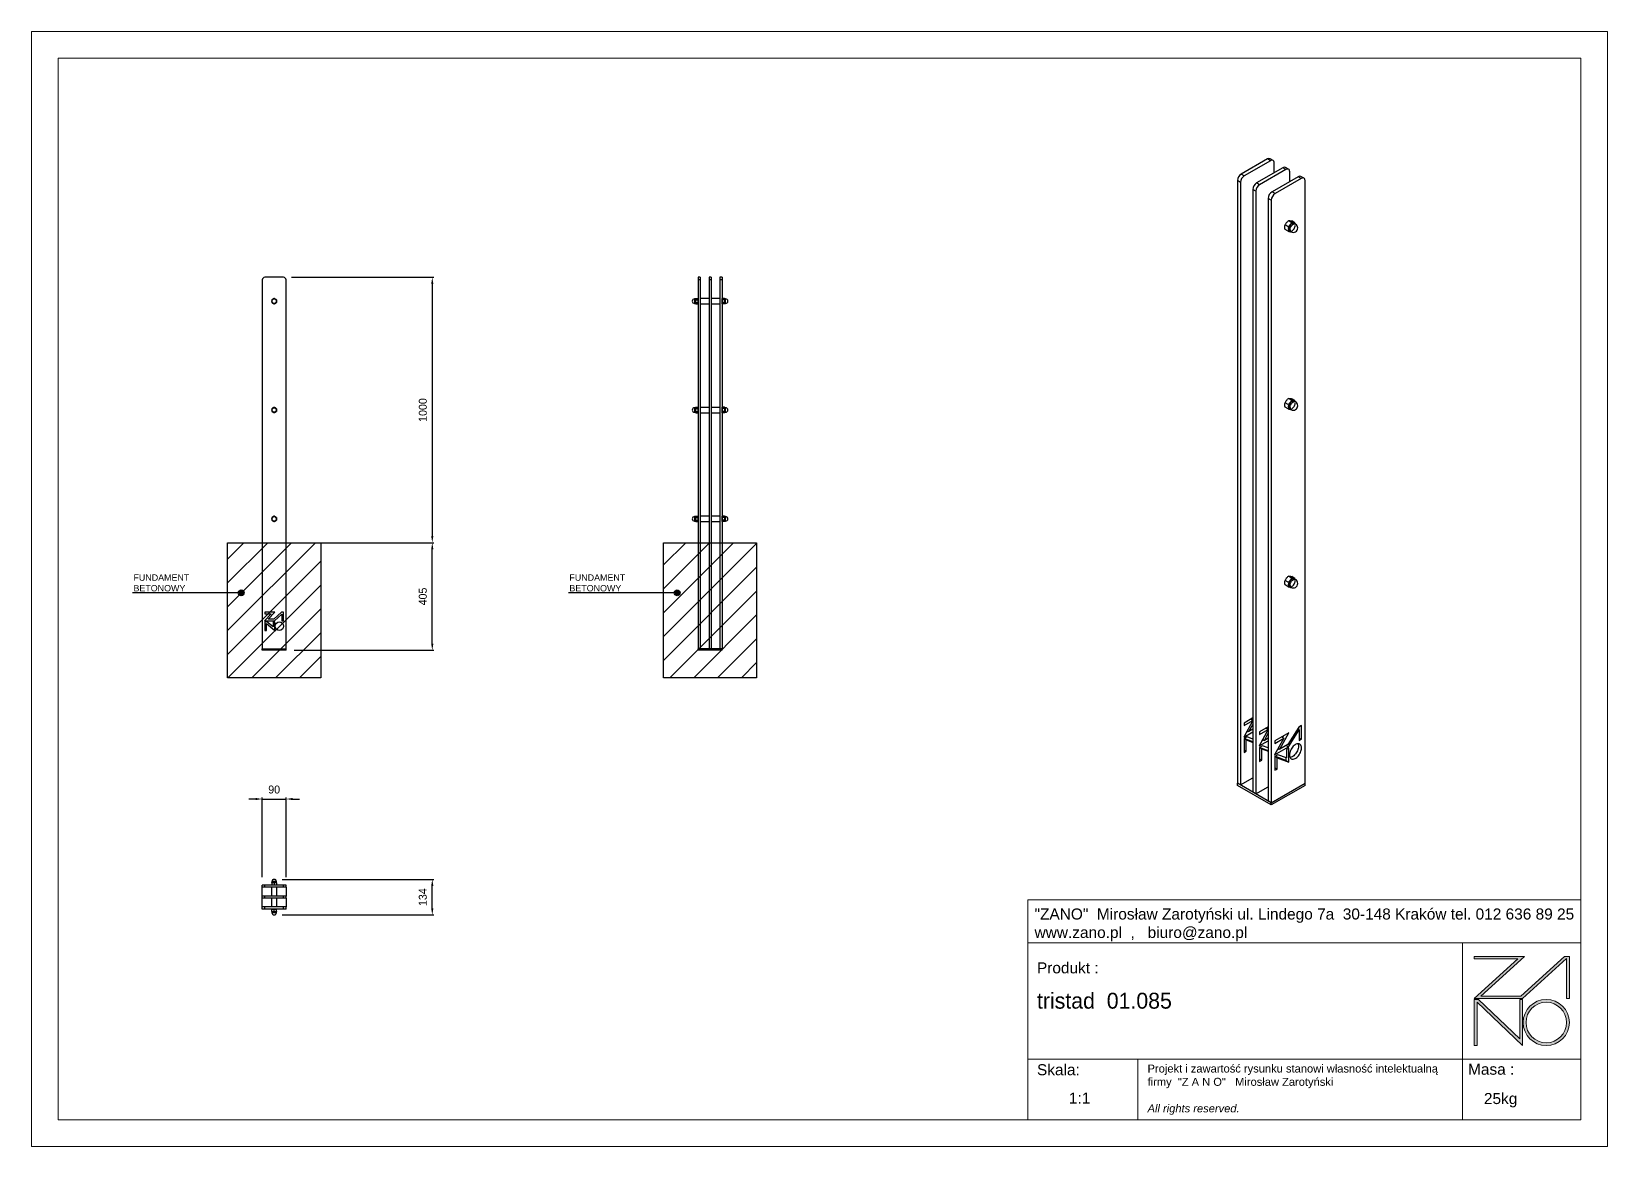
# Model space of a CAD drawing. Header units: millimetres. Extents: x 1167 to 7107, y -1833 to 2367.
import ezdxf

# ---------------------------------------------------------------- set-up
doc = ezdxf.new("R2010")
doc.units = ezdxf.units.MM
doc.header["$PDSIZE"] = -1
doc.layers.add('tabelka', color=155, linetype='Continuous')
doc.layers.add('WYMIAR', color=96, linetype='Continuous')
doc.dimstyles.new('1-1', dxfattribs={"dimtxt": 30, "dimasz": 25, "dimexe": 6.25, "dimexo": 30, "dimgap": 20.625, "dimtad": 1, "dimdec": 1, "dimtxsty": 'Standard', "dimcen": 0, "dimclrd": 2, "dimclre": 2, "dimclrt": 2, "dimadec": 0, "dimazin": 0, "dimtfac": 1, "dimtdec": 1, "dimtmove": 0, "dimatfit": 3, "dimfxl": 0, "dimarcsym": 0})

msp = doc.modelspace()

# ---------------------------------------------------------------- texts
at = {"char_height": 24, "width": 550.2111, "attachment_point": 1}
for insert in [(1551.69, 322.14), (3194.82, 322.14)]:
    msp.add_mtext('{\\f@Arial Unicode MS|b0|i0|c238|p34;FUNDAMENT\\PBETONOWY}', dxfattribs=dict(at, insert=insert))

# ---------------------------------------------------------------- blocks, each defined once
blk = doc.blocks.new('zano')
at = {"layer": 'Defpoints', "lineweight": 5}
for points in [[(6270.2, 3716.2), (6270.2, 3707.4), (6434.8, 3707.4), (6270.2, 3558.4), (6452.4, 3558.4), (6617.9, 3708.2), (6617.9, 3558.4), (6628.6, 3558.4), (6628.6, 3716.2), (6610.7, 3716.2), (6446.1, 3567.2), (6295.4, 3567.2), (6459.9, 3716.2), (6270.2, 3716.2), (6270.2, 3707.4)], [(6270.2, 3554.4), (6286.2, 3554.4), (6441.7, 3405.6), (6441.7, 3554.4), (6452.4, 3554.4), (6452.4, 3380.5), (6281, 3544.6), (6281, 3380.5), (6270.2, 3380.5)]]:
    blk.add_hatch(color=251, dxfattribs=at).paths.add_polyline_path(points)
h = blk.add_hatch(color=251, dxfattribs=at)
h.paths.add_polyline_path([(6454.7, 3467.4, 1), (6628.6, 3467.4, 1)])
h.paths.add_polyline_path([(6617.9, 3467.4, -1), (6465.4, 3467.4, -1)], flags=16)
at = {"layer": 'Defpoints', "color": 251, "lineweight": 5}
blk.add_lwpolyline([(6434.8, 3707.4), (6270.2, 3558.4), (6452.4, 3558.4), (6617.9, 3708.2), (6617.9, 3558.4), (6628.6, 3558.4), (6628.6, 3716.2), (6610.7, 3716.2), (6446.1, 3567.2), (6295.4, 3567.2), (6459.9, 3716.2), (6270.2, 3716.2), (6270.2, 3707.4), (6432.1, 3707.4)], dxfattribs=at)
for points in [[(6270.2, 3716.2), (6270.2, 3707.4), (6434.8, 3707.4), (6270.2, 3558.4), (6452.4, 3558.4), (6617.9, 3708.2), (6617.9, 3558.4), (6628.6, 3558.4), (6628.6, 3716.2), (6610.7, 3716.2), (6446.1, 3567.2), (6295.4, 3567.2), (6459.9, 3716.2), (6270.2, 3716.2), (6270.2, 3707.4)], [(6270.2, 3554.4), (6286.2, 3554.4), (6441.7, 3405.6), (6441.7, 3554.4), (6452.4, 3554.4), (6452.4, 3380.5), (6281, 3544.6), (6281, 3380.5), (6270.2, 3380.5)]]:
    blk.add_lwpolyline(points, close=True, dxfattribs=at)
for radius in [87, 76.3]:
    blk.add_circle((6541.7, 3467.4), radius, dxfattribs=at)
blk = doc.blocks.new('TABELA')
at = {"layer": 'tabelka', "lineweight": 5}
for p, q in [((4587.4, 3929.4), (6672.4, 3929.4)), ((4587.4, 3767.6), (4587.4, 3929.4)), ((4587.4, 3929.4), (6672.4, 3929.4)), ((6226.5, 3767.6), (6226.5, 3329)), ((4587.4, 3329), (6672.4, 3329)), ((5001.6, 3329), (5001.6, 3100.4)), ((6226.5, 3329), (6226.5, 3100.4))]:
    blk.add_line(p, q, dxfattribs=at)
blk.add_lwpolyline([(4587.4, 3767.6), (6672.4, 3767.6), (6672.4, 3100.4), (4587.4, 3100.4)], close=True, dxfattribs=at)
blk.add_blockref('zano', (0, 0))
at = {"layer": 'tabelka', "lineweight": 5, "attachment_point": 1}
for s, insert, char_height, width in [('{\\fArial|b0|i0|c238|p34;"ZANO"  Mirosław Zarotyński ul. Lindego 7a  30-148 Kraków tel. 012 636 89 25\\Pwww.zano.pl  ,   biuro@zano.pl}', (4613, 3896.9), 41.595, 2040.38), ('{\\fArial|b0|i0|c238|p34;Produkt : }', (4622, 3694.1), 41.595, 265.273), ('{\\fCentury Gothic|b0|i0|c238|p34;tristad  01.085 }', (4622, 3579.5), 60, 713.135), ('{\\fArial|b0|i0|c238|p34;Skala: }', (4622, 3310.3), 41.595, 191.675), ('{\\fArial|b0|i0|c238|p34;Masa :}', (6246.7, 3312.2), 41.595, 200.457), ('{\\fArial|b0|i0|c238|p34;1:1}', (4742.5, 3203.5), 41.595, 42.482), ('{\\fArial|b0|i0|c238|p34;25kg}', (6306.7, 3201.8), 41.595, 42.482)]:
    blk.add_mtext(s, dxfattribs=dict(at, insert=insert, char_height=char_height, width=width))
at = {"layer": 'tabelka', "color": 1, "lineweight": 5, "insert": (5038.9, 3308.9), "char_height": 30, "width": 1186.12, "attachment_point": 1}
blk.add_mtext('{\\fArial|b0|i0|c0|p34;Projekt i zawartość rysunku stanowi własność intelektualną firmy \\fArial|b0|i0|c238|p34; "Z A N O"   Mirosław Zarotyński\\fArial|b0|i1|c238|p34;\\P\\PAll rights reserved.}', dxfattribs=at)
blk = doc.blocks.new('iyometria')
for p, q in [((-980.1, 936.5), (-1029.6, 907.9)), ((-974.5, 933.2), (-1024, 904.7)), ((-974.5, 933.2), (-980.1, 936.5)), ((-969.5, 933.7), (-975.1, 937)), ((-967.4, 910.4), (-967.4, 929.1)), ((-1031.1, 892.4), (-1036.7, 895.7)), ((-1036.7, 895.7), (-1036.7, -239.3)), ((-1031.1, 892.4), (-1031.1, -242.6)), ((-1024, 904.7), (-1029.6, 907.9)), ((-951.2, 919.8), (-1000.7, 891.2)), ((-995, 887.9), (-1000.7, 891.2)), ((-945.5, 916.5), (-995, 887.9)), ((-922.2, 903), (-971.7, 874.4)), ((-916.5, 899.8), (-966, 871.2)), ((-945.5, 916.5), (-951.2, 919.8)), ((-940.5, 917), (-946.2, 920.3)), ((-938.4, 893.6), (-938.4, 912.4)), ((-916.5, 899.8), (-922.2, 903)), ((-911.5, 900.2), (-917.2, 903.5)), ((-909.4, -239.3), (-909.4, 895.7)), ((-1002.1, 875.7), (-1007.7, 878.9)), ((-1007.7, 878.9), (-1007.7, -256.1)), ((-1002.1, 875.7), (-1002.1, -259.3)), ((-973.1, 858.9), (-978.7, 862.2)), ((-978.7, 862.2), (-978.7, -272.8)), ((-966, 871.2), (-971.7, 874.4)), ((-973.1, 858.9), (-973.1, -276.1)), ((-941.1, 808.8), (-947.1, 812.2)), ((-941.1, 800.3), (-947.1, 803.7)), ((-934.8, 816.7), (-940.7, 820.1)), ((-928.4, 816.1), (-934.3, 819.6)), ((-927.5, 813.8), (-929.8, 815.2)), ((-928.4, 816.1), (-928.1, 814.2)), ((-938.3, 800.4), (-936, 799.1)), ((-937, 799.7), (-937.4, 799.7)), ((-941.1, 474), (-947.1, 477.4)), ((-934.8, 481.9), (-940.7, 485.3)), ((-928.4, 481.3), (-934.3, 484.8)), ((-927.5, 479), (-929.8, 480.3)), ((-928.4, 481.3), (-928.1, 479.4)), ((-941.1, 465.5), (-947.1, 468.9)), ((-938.3, 465.6), (-936, 464.3)), ((-937, 464.9), (-937.4, 464.9)), ((-934.8, 147.1), (-940.7, 150.5)), ((-928.4, 146.5), (-934.3, 150)), ((-941.1, 139.2), (-947.1, 142.6)), ((-941.1, 130.7), (-947.1, 134.1)), ((-938.3, 130.8), (-936, 129.5)), ((-937, 130.1), (-937.4, 130.1)), ((-927.5, 144.2), (-929.8, 145.5)), ((-928.4, 146.5), (-928.1, 144.6)), ((-1007.7, -116.4), (-1024.3, -126)), ((-1008.8, -117), (-1010.3, -119.7)), ((-1007.7, -121.5), (-1024.9, -152.5)), ((-1024.9, -152.5), (-1007.7, -142.6)), ((-1024.3, -130.9), (-1007.7, -121.3)), ((-1024.3, -126), (-1024.3, -130.9)), ((-1016.5, -141.1), (-1019.6, -142.9)), ((-1018.1, -140.2), (-1015.1, -141.9)), ((-1015.1, -141.9), (-1007.7, -128.6)), ((-1007.7, -137.7), (-1015.1, -141.9)), ((-1011.9, -118.8), (-1007.7, -121.2)), ((-978.7, -138.2), (-995.9, -169.2)), ((-978.7, -133.2), (-995.4, -142.8)), ((-995.4, -147.7), (-978.7, -138.1)), ((-995.4, -142.8), (-995.4, -147.7)), ((-986.1, -158.6), (-978.7, -145.4)), ((-982.9, -135.6), (-978.7, -138)), ((-979.8, -133.8), (-981.3, -136.5)), ((-980, -133.9), (-980, -134.1)), ((-939.8, -144.2), (-966.4, -159.5)), ((-957.1, -175.4), (-939.8, -144.2)), ((-921.4, -133.5), (-942, -166.7)), ((-940.4, -170.6), (-920.4, -138.5)), ((-923.4, -136.8), (-920.4, -138.5)), ((-921.8, -134.3), (-921.8, -137.7)), ((-916.2, -130.5), (-921.4, -133.5)), ((-920.4, -138.5), (-920.4, -159.1)), ((-916.2, -156.6), (-916.2, -130.5)), ((-1018.6, -152.1), (-1024.3, -155.4)), ((-1024.3, -155.4), (-1024.3, -181.6)), ((-1024.3, -155.4), (-1020.1, -157.9)), ((-1024.3, -176.7), (-1020.1, -179.1)), ((-1007.7, -161.4), (-1024, -155.2)), ((-1020.1, -179.1), (-1020.1, -157.9)), ((-1020.1, -157.9), (-1007.7, -162.5)), ((-1007.7, -156.2), (-1018.6, -152.1)), ((-995.9, -169.2), (-978.7, -159.3)), ((-989.6, -168.8), (-995.4, -172.2)), ((-995.4, -172.2), (-995.4, -198.3)), ((-995.4, -172.2), (-991.1, -174.6)), ((-978.7, -178.1), (-995.1, -172)), ((-991.1, -195.8), (-991.1, -174.6)), ((-991.1, -174.6), (-978.7, -179.3)), ((-987.5, -157.8), (-990.6, -159.6)), ((-978.7, -172.9), (-989.6, -168.8)), ((-989.1, -156.9), (-986.1, -158.6)), ((-978.7, -154.4), (-986.1, -158.6)), ((-949.6, -154.7), (-966.9, -185.9)), ((-966.9, -185.9), (-940.4, -170.6)), ((-966.4, -164.4), (-949.6, -154.7)), ((-966.4, -159.5), (-966.4, -164.4)), ((-958.5, -174.6), (-961.6, -176.3)), ((-960.1, -173.6), (-957.1, -175.4)), ((-942, -166.7), (-957.1, -175.4)), ((-953.9, -152.3), (-949.6, -154.7)), ((-950.8, -150.5), (-952.3, -153.2)), ((-951, -150.6), (-951, -150.8)), ((-944.6, -168.2), (-940.4, -170.6)), ((-939.8, -173.6), (-944.1, -176)), ((-944.1, -176), (-944.1, -191.8)), ((-939.8, -199.7), (-939.8, -173.6)), ((-920.4, -154.2), (-916.2, -156.6)), ((-920.4, -159.1), (-916.2, -156.6)), ((-1024.3, -181.6), (-1020.1, -179.1)), ((-995.4, -193.4), (-991.1, -195.8)), ((-995.4, -198.3), (-991.1, -195.8)), ((-960.6, -185.6), (-966.4, -188.9)), ((-966.4, -188.9), (-966.4, -215)), ((-966.4, -188.9), (-962.1, -191.3)), ((-945.5, -196.4), (-966.1, -188.7)), ((-962.1, -212.6), (-962.1, -191.3)), ((-962.1, -191.3), (-939.8, -199.7)), ((-944.1, -191.8), (-960.6, -185.6)), ((-945.5, -191.2), (-945.5, -196.4)), ((-945.5, -196.4), (-939.8, -199.7)), ((-938.4, -189.1), (-938.4, -182.6)), ((-1031.1, -242.6), (-1007.7, -229.1)), ((-966.4, -210.1), (-962.1, -212.6)), ((-966.4, -215), (-962.1, -212.6)), ((-1031.1, -242.6), (-1036.7, -239.3)), ((-1036.7, -243.4), (-1036.7, -239.3)), ((-973.1, -276.1), (-1036.7, -239.3)), ((-973.1, -280.1), (-1036.7, -243.4)), ((-1002.1, -259.3), (-1007.7, -256.1)), ((-1002.1, -259.3), (-978.7, -245.9)), ((-973.1, -276.1), (-909.4, -239.3)), ((-909.4, -243.4), (-973.1, -280.1)), ((-909.4, -243.4), (-909.4, -239.3)), ((-973.1, -276.1), (-978.7, -272.8)), ((-973.1, -280.1), (-973.1, -276.1))]:
    blk.add_line(p, q)
at = {"flags": 128}
for points in [[(-967.4, 929.1), (-967.6, 930.7), (-968, 932), (-968.6, 933), (-969.5, 933.7), (-970.6, 934.1), (-971.8, 934.2), (-973.1, 933.9), (-974.5, 933.2)], [(-938.4, 912.4), (-938.6, 913.9), (-939, 915.2), (-939.6, 916.3), (-940.5, 917), (-941.6, 917.4), (-942.8, 917.4), (-944.1, 917.1), (-945.5, 916.5)], [(-909.4, 895.7), (-909.6, 897.2), (-910, 898.5), (-910.6, 899.5), (-911.5, 900.2), (-912.6, 900.6), (-913.8, 900.7), (-915.1, 900.4), (-916.5, 899.8)], [(-937.4, 799.9), (-938, 800.1), (-938.9, 800.5), (-939.6, 801.3), (-940.1, 802.4), (-940.3, 803.6), (-940.3, 805.1), (-940.1, 806.6), (-939.6, 808.2), (-938.9, 809.8), (-938, 811.4), (-936.9, 812.7), (-935.7, 813.9), (-934.5, 814.9), (-933.2, 815.5), (-932, 815.8), (-930.9, 815.8), (-929.9, 815.5), (-929.1, 814.9), (-928.9, 814.7)], [(-929.8, 815.2), (-930, 815.3), (-931, 815.5), (-932.2, 815.5), (-933.4, 815.1), (-934.6, 814.3), (-935.9, 813.3), (-937, 812.1), (-938, 810.6), (-938.9, 809.1), (-939.5, 807.4), (-939.9, 805.8), (-940, 804.3), (-939.9, 803), (-939.5, 801.8), (-938.9, 800.9), (-938, 800.3), (-937, 800), (-935.9, 800.1), (-934.6, 800.5), (-933.4, 801.3), (-932.2, 802.3), (-931, 803.5), (-930, 805), (-929.1, 806.5), (-928.5, 808.1), (-928.1, 809.7), (-928, 811.3), (-928, 811.3)], [(-937.7, 803), (-937.6, 804.5), (-937.2, 806.1), (-936.6, 807.7), (-935.7, 809.3), (-934.7, 810.7), (-933.6, 812), (-932.3, 813), (-931.1, 813.7), (-929.9, 814.1), (-928.7, 814.2), (-927.7, 813.9), (-927.5, 813.8)], [(-937.4, 465.1), (-938, 465.3), (-938.9, 465.7), (-939.6, 466.5), (-940.1, 467.5), (-940.3, 468.8), (-940.3, 470.3), (-940.1, 471.8), (-939.6, 473.4), (-938.9, 475), (-938, 476.6), (-936.9, 477.9), (-935.7, 479.1), (-934.5, 480), (-933.2, 480.7), (-932, 481), (-930.9, 481), (-929.9, 480.7), (-929.1, 480.1), (-928.9, 479.9)], [(-929.8, 480.3), (-930, 480.5), (-931, 480.7), (-932.2, 480.7), (-933.4, 480.3), (-934.6, 479.5), (-935.9, 478.5), (-937, 477.3), (-938, 475.8), (-938.9, 474.3), (-939.5, 472.6), (-939.9, 471), (-940, 469.5), (-939.9, 468.2), (-939.5, 467), (-938.9, 466.1), (-938, 465.5), (-937, 465.2), (-935.9, 465.3), (-934.6, 465.7), (-933.4, 466.4), (-932.2, 467.5), (-931, 468.7), (-930, 470.2), (-929.1, 471.7), (-928.5, 473.3), (-928.1, 474.9), (-928, 476.5), (-928, 476.5)], [(-937.7, 468.2), (-937.6, 469.7), (-937.2, 471.3), (-936.6, 472.9), (-935.7, 474.5), (-934.7, 475.9), (-933.6, 477.2), (-932.3, 478.2), (-931.1, 478.9), (-929.9, 479.3), (-928.7, 479.4), (-927.7, 479.1), (-927.5, 479)], [(-937.4, 130.3), (-938, 130.4), (-938.9, 130.9), (-939.6, 131.7), (-940.1, 132.7), (-940.3, 134), (-940.3, 135.5), (-940.1, 137), (-939.6, 138.6), (-938.9, 140.2), (-938, 141.7), (-936.9, 143.1), (-935.7, 144.3), (-934.5, 145.2), (-933.2, 145.9), (-932, 146.2), (-930.9, 146.2), (-929.9, 145.9), (-929.1, 145.3), (-928.9, 145)], [(-929.8, 145.5), (-930, 145.7), (-931, 145.9), (-932.2, 145.9), (-933.4, 145.4), (-934.6, 144.7), (-935.9, 143.7), (-937, 142.5), (-938, 141), (-938.9, 139.5), (-939.5, 137.8), (-939.9, 136.2), (-940, 134.7), (-939.9, 133.3), (-939.5, 132.2), (-938.9, 131.3), (-938, 130.7), (-937, 130.4), (-935.9, 130.5), (-934.6, 130.9), (-933.4, 131.6), (-932.2, 132.7), (-931, 133.9), (-930, 135.3), (-929.1, 136.9), (-928.5, 138.5), (-928.1, 140.1), (-928, 141.7), (-928, 141.7)], [(-937.7, 133.4), (-937.6, 134.9), (-937.2, 136.5), (-936.6, 138.1), (-935.7, 139.7), (-934.7, 141.1), (-933.6, 142.4), (-932.3, 143.4), (-931.1, 144.1), (-929.9, 144.5), (-928.7, 144.6), (-927.7, 144.3), (-927.5, 144.2)], [(-916.2, -173), (-916.3, -171.1), (-916.7, -169.4), (-917.3, -168), (-918.1, -166.8), (-919.2, -165.8), (-920.4, -165.2), (-921.8, -164.9), (-923.3, -165), (-925, -165.3), (-926.6, -166), (-928.3, -167), (-930, -168.2), (-931.6, -169.7), (-933.1, -171.5), (-934.5, -173.4), (-935.8, -175.4), (-936.8, -177.5), (-937.7, -179.7), (-938.3, -181.9), (-938.7, -184), (-938.8, -186), (-938.7, -187.9), (-938.3, -189.6), (-937.7, -191.1), (-936.8, -192.3), (-935.8, -193.2), (-934.5, -193.8), (-933.1, -194.1), (-931.6, -194.1), (-930, -193.7), (-928.3, -193), (-926.6, -192), (-925, -190.8), (-923.3, -189.3), (-921.8, -187.6), (-920.4, -185.6), (-919.2, -183.6), (-918.1, -181.5), (-917.3, -179.3), (-916.7, -177.1), (-916.3, -175), (-916.2, -173)], [(-922.8, -164.9), (-922.3, -166.1), (-921.9, -167.8), (-921.8, -169.7), (-921.9, -171.7), (-922.3, -173.9), (-922.9, -176), (-923.8, -178.2), (-924.8, -180.3), (-926.1, -182.4), (-927.5, -184.3), (-929, -186), (-930.6, -187.5), (-932.3, -188.8), (-934, -189.8), (-935.6, -190.4), (-937.3, -190.8), (-937.8, -190.8)]]:
    blk.add_lwpolyline(points, dxfattribs=at)
for centre, radius, start, end in [((-977.2, 932.4), 5.03, 65.6925, 125.6175), ((-1021.4, 895), 15.4, 122.6055, 177.3947), ((-1015.7, 891.7), 15.4, 122.6055, 177.3947), ((-992.4, 878.2), 15.4, 122.6055, 177.3947), ((-948.2, 915.7), 5.03, 65.6925, 125.6175), ((-919.2, 898.9), 5.03, 65.6925, 125.6175), ((-986.7, 875), 15.4, 122.6055, 177.3947), ((-963.4, 861.5), 15.4, 122.6055, 177.3947), ((-957.7, 858.2), 15.4, 122.6055, 177.3947), ((-936.6, 803.6), 3.96, 170.7484, 259.4532), ((-926.8, 803.6), 13.8, 140.2279, 177.3608), ((-933.5, 802.6), 4.23, 174.0137, 234.6747), ((-930.5, 807.9), 8.22, 93.4302, 146.5644), ((-931.7, 806.5), 8.5, 240.0027, 0), ((-931.3, 812.9), 3.19, 27.7458, 85.0034), ((-931.7, 806.5), 8.5, 0, 60.0027), ((-926.8, 468.8), 13.8, 140.2279, 177.3608), ((-930.5, 473.1), 8.21, 93.4295, 146.5652), ((-931.3, 478.1), 3.19, 27.7467, 85.0033), ((-931.7, 471.7), 8.5, 0, 60.0027), ((-936.6, 468.8), 3.96, 170.7481, 259.4533), ((-933.5, 467.8), 4.23, 174.0138, 234.6746), ((-931.7, 471.7), 8.5, 240.0027, 0), ((-936.6, 134), 3.96, 170.7481, 259.4534), ((-926.8, 134), 13.8, 140.2279, 177.3608), ((-933.5, 132.9), 4.23, 174.0137, 234.6747), ((-930.5, 138.3), 8.21, 93.4295, 146.5652), ((-931.7, 136.9), 8.5, 240.0027, 0), ((-931.3, 143.3), 3.19, 27.7467, 85.0033), ((-931.7, 136.9), 8.5, 0, 60.0027)]:
    blk.add_arc(centre, radius, start, end)
for points, knots in [([(-947.6, 808.3), (-947.6, 808.7), (-947.6, 810.1), (-947.3, 811.3), (-947.1, 812.2)], [0, 0, 0, 0, 0.254081, 1, 1, 1, 1]), ([(-947.1, 803.7), (-947.1, 804.1), (-947.5, 805.7), (-947.6, 807.2), (-947.6, 808.3)], [0, 0, 0, 0, 0.239203, 1, 1, 1, 1]), ([(-947.1, 812.2), (-946.7, 813), (-946, 814.4), (-945, 815.8), (-944.4, 816.5)], [0, 0, 0, 0, 0.495457, 1, 1, 1, 1]), ([(-944.4, 816.5), (-944.4, 816.6), (-943.8, 817.3), (-942.6, 818.6), (-941.3, 819.6), (-940.7, 820.1)], [0, 0, 0, 0, 0.070089, 0.530786, 1, 1, 1, 1]), ([(-937.4, 812.4), (-937.4, 812.3), (-938, 811.6), (-939.2, 810.4), (-940.5, 809.3), (-941.1, 808.8)], [0, 0, 0, 0, 0.070094, 0.530783, 1, 1, 1, 1]), ([(-941.1, 808.8), (-940.9, 807.6), (-940.6, 806), (-940.6, 804.6), (-940.5, 804.2)], [0, 0, 0, 0, 0.745919, 1, 1, 1, 1]), ([(-940.5, 804.2), (-940.6, 803.2), (-940.7, 801.8), (-941, 800.6), (-941.1, 800.3)], [0, 0, 0, 0, 0.760797, 1, 1, 1, 1]), ([(-940.7, 820.1), (-940.3, 820.2), (-939.6, 820.3), (-938.6, 820.2), (-938.1, 820.2)], [0, 0, 0, 0, 0.495459, 1, 1, 1, 1]), ([(-938.1, 820.2), (-938, 820.2), (-937.4, 820.1), (-936.2, 820), (-935, 819.7), (-934.3, 819.6)], [0, 0, 0, 0, 0.070089, 0.530783, 1, 1, 1, 1]), ([(-934.8, 816.7), (-935.1, 816), (-935.8, 814.5), (-936.9, 813.1), (-937.4, 812.4)], [0, 0, 0, 0, 0.495459, 1, 1, 1, 1]), ([(-931, 816.1), (-931.1, 816.1), (-931.7, 816.2), (-932.9, 816.3), (-934.1, 816.6), (-934.8, 816.7)], [0, 0, 0, 0, 0.070089, 0.530786, 1, 1, 1, 1]), ([(-928.4, 816.1), (-928.7, 816.1), (-929.5, 816), (-930.5, 816.1), (-931, 816.1)], [0, 0, 0, 0, 0.495457, 1, 1, 1, 1]), ([(-941.1, 800.3), (-940.4, 800.2), (-939.1, 799.9), (-937.9, 799.8), (-937.4, 799.7)], [0, 0, 0, 0, 0.495459, 1, 1, 1, 1]), ([(-937.4, 799.7), (-937.3, 799.7), (-937.1, 799.7), (-937, 799.7), (-936.9, 799.7)], [0, 0, 0, 0, 0.492876, 1, 1, 1, 1]), ([(-947.6, 473.5), (-947.6, 473.9), (-947.6, 475.3), (-947.3, 476.5), (-947.1, 477.4)], [0, 0, 0, 0, 0.254081, 1, 1, 1, 1]), ([(-947.1, 477.4), (-946.7, 478.1), (-946, 479.6), (-945, 481), (-944.4, 481.7)], [0, 0, 0, 0, 0.495459, 1, 1, 1, 1]), ([(-944.4, 481.7), (-944.4, 481.8), (-943.8, 482.5), (-942.6, 483.8), (-941.3, 484.8), (-940.7, 485.3)], [0, 0, 0, 0, 0.070093, 0.530785, 1, 1, 1, 1]), ([(-937.4, 477.6), (-937.4, 477.5), (-938, 476.8), (-939.2, 475.5), (-940.5, 474.5), (-941.1, 474)], [0, 0, 0, 0, 0.070091, 0.530785, 1, 1, 1, 1]), ([(-940.7, 485.3), (-940.3, 485.4), (-939.6, 485.5), (-938.6, 485.4), (-938.1, 485.4)], [0, 0, 0, 0, 0.495459, 1, 1, 1, 1]), ([(-938.1, 485.4), (-938, 485.4), (-937.4, 485.3), (-936.2, 485.1), (-935, 484.9), (-934.3, 484.8)], [0, 0, 0, 0, 0.070086, 0.530785, 1, 1, 1, 1]), ([(-934.8, 481.9), (-935.1, 481.2), (-935.8, 479.7), (-936.9, 478.3), (-937.4, 477.6)], [0, 0, 0, 0, 0.495459, 1, 1, 1, 1]), ([(-931, 481.3), (-931.1, 481.3), (-931.7, 481.4), (-932.9, 481.5), (-934.1, 481.8), (-934.8, 481.9)], [0, 0, 0, 0, 0.070093, 0.530785, 1, 1, 1, 1]), ([(-928.4, 481.3), (-928.7, 481.3), (-929.5, 481.2), (-930.5, 481.3), (-931, 481.3)], [0, 0, 0, 0, 0.495459, 1, 1, 1, 1]), ([(-947.1, 468.9), (-947.1, 469.3), (-947.5, 470.9), (-947.6, 472.4), (-947.6, 473.5)], [0, 0, 0, 0, 0.239199, 1, 1, 1, 1]), ([(-941.1, 474), (-940.9, 472.8), (-940.6, 471.2), (-940.6, 469.8), (-940.5, 469.4)], [0, 0, 0, 0, 0.745919, 1, 1, 1, 1]), ([(-940.5, 469.4), (-940.6, 468.4), (-940.7, 467), (-941, 465.8), (-941.1, 465.5)], [0, 0, 0, 0, 0.760801, 1, 1, 1, 1]), ([(-941.1, 465.5), (-940.4, 465.4), (-939.1, 465.1), (-937.9, 465), (-937.4, 464.9)], [0, 0, 0, 0, 0.495459, 1, 1, 1, 1]), ([(-937.4, 464.9), (-937.3, 464.9), (-937.1, 464.9), (-937, 464.9), (-936.9, 464.9)], [0, 0, 0, 0, 0.492861, 1, 1, 1, 1]), ([(-944.4, 146.9), (-944.4, 147), (-943.8, 147.7), (-942.6, 149), (-941.3, 150), (-940.7, 150.5)], [0, 0, 0, 0, 0.070093, 0.530785, 1, 1, 1, 1]), ([(-940.7, 150.5), (-940.3, 150.6), (-939.6, 150.7), (-938.6, 150.6), (-938.1, 150.6)], [0, 0, 0, 0, 0.495459, 1, 1, 1, 1]), ([(-938.1, 150.6), (-938, 150.6), (-937.4, 150.5), (-936.2, 150.3), (-935, 150.1), (-934.3, 150)], [0, 0, 0, 0, 0.070088, 0.530785, 1, 1, 1, 1]), ([(-947.6, 138.7), (-947.6, 139.1), (-947.6, 140.5), (-947.3, 141.7), (-947.1, 142.6)], [0, 0, 0, 0, 0.254081, 1, 1, 1, 1]), ([(-947.1, 134.1), (-947.1, 134.5), (-947.5, 136.1), (-947.6, 137.6), (-947.6, 138.7)], [0, 0, 0, 0, 0.239201, 1, 1, 1, 1]), ([(-947.1, 142.6), (-946.7, 143.3), (-946, 144.8), (-945, 146.2), (-944.4, 146.9)], [0, 0, 0, 0, 0.495459, 1, 1, 1, 1]), ([(-937.4, 142.8), (-937.4, 142.7), (-938, 142), (-939.2, 140.7), (-940.5, 139.7), (-941.1, 139.2)], [0, 0, 0, 0, 0.070093, 0.530785, 1, 1, 1, 1]), ([(-941.1, 139.2), (-940.9, 138), (-940.6, 136.4), (-940.6, 135), (-940.5, 134.6)], [0, 0, 0, 0, 0.745919, 1, 1, 1, 1]), ([(-940.5, 134.6), (-940.6, 133.6), (-940.7, 132.2), (-941, 131), (-941.1, 130.7)], [0, 0, 0, 0, 0.760799, 1, 1, 1, 1]), ([(-941.1, 130.7), (-940.4, 130.6), (-939.1, 130.3), (-937.9, 130.1), (-937.4, 130.1)], [0, 0, 0, 0, 0.495459, 1, 1, 1, 1]), ([(-934.8, 147.1), (-935.1, 146.4), (-935.8, 144.9), (-936.9, 143.5), (-937.4, 142.8)], [0, 0, 0, 0, 0.495459, 1, 1, 1, 1]), ([(-937.4, 130.1), (-937.3, 130.1), (-937.1, 130.1), (-937, 130.1), (-936.9, 130.1)], [0, 0, 0, 0, 0.492861, 1, 1, 1, 1]), ([(-931, 146.5), (-931.1, 146.5), (-931.7, 146.5), (-932.9, 146.7), (-934.1, 147), (-934.8, 147.1)], [0, 0, 0, 0, 0.070093, 0.530785, 1, 1, 1, 1]), ([(-928.4, 146.5), (-928.7, 146.5), (-929.5, 146.4), (-930.5, 146.5), (-931, 146.5)], [0, 0, 0, 0, 0.495459, 1, 1, 1, 1])]:
    blk.add_open_spline(points, degree=3, knots=knots)
blk = doc.blocks.new('front')
h = blk.add_hatch()
h.set_pattern_fill('ANSI31', color=256, scale=20, style=0)
h.paths.add_polyline_path([(-1542.2, 1352.1), (-1191.6, 1352.1), (-1191.6, 843), (-1542.2, 843)])
for p, q in [((-1411.9, 2342.1), (-1411.9, 952.1)), ((-1331.9, 2352.1), (-1401.9, 2352.1)), ((-1321.9, 952.1), (-1321.9, 2342.1)), ((-1378.8, 1084.1), (-1403.2, 1058.1)), ((-1402.4, 1090.1), (-1402.4, 1084.1)), ((-1364.9, 1090.1), (-1402.4, 1090.1)), ((-1402.4, 1084.1), (-1378.8, 1084.1)), ((-1389.3, 1064.1), (-1364.9, 1090.1)), ((-1338.8, 1090.1), (-1368, 1064.1)), ((-1365.7, 1058.1), (-1337.4, 1083.3)), ((-1331.4, 1090.1), (-1338.8, 1090.1)), ((-1337.4, 1083.3), (-1337.4, 1058.1)), ((-1331.4, 1058.1), (-1331.4, 1090.1)), ((-1403.2, 1058.1), (-1365.7, 1058.1)), ((-1394.3, 1054.1), (-1402.4, 1054.1)), ((-1402.4, 1054.1), (-1402.4, 1022.1)), ((-1402.4, 1022.1), (-1396.4, 1022.1)), ((-1396.4, 1022.1), (-1396.4, 1048.1)), ((-1396.4, 1048.1), (-1364.9, 1022.1)), ((-1370.9, 1034.8), (-1394.3, 1054.1)), ((-1368, 1064.1), (-1389.3, 1064.1)), ((-1364.9, 1054.1), (-1370.9, 1054.1)), ((-1370.9, 1054.1), (-1370.9, 1034.8)), ((-1364.9, 1022.1), (-1364.9, 1054.1)), ((-1337.4, 1058.1), (-1331.4, 1058.1)), ((-1411.9, 952.1), (-1321.9, 952.1)), ((-1411.9, 947.1), (-1411.9, 952.1)), ((-1321.9, 947.1), (-1321.9, 952.1)), ((-1321.9, 947.1), (-1411.9, 947.1))]:
    blk.add_line(p, q)
blk.add_lwpolyline([(-1542.2, 1352.1), (-1191.6, 1352.1), (-1191.6, 843), (-1542.2, 843)], close=True)
for centre, radius in [((-1366.9, 2262.1), 8.75), ((-1366.9, 2262.1), 8.5), ((-1366.9, 1852.1), 8.75), ((-1366.9, 1852.1), 8.5), ((-1366.9, 1442), 8.75), ((-1366.9, 1442), 8.5), ((-1347.4, 1038.1), 16)]:
    blk.add_circle(centre, radius)
for centre, radius, start, end in [((-1401.9, 2342.1), 10, 90, 180), ((-1331.9, 2342.1), 10, 0, 90), ((-1366.9, 2262.1), 9, 120, 180), ((-1366.9, 2262.1), 9, 180, 240), ((-1366.9, 2262.1), 9, 60, 120), ((-1366.9, 2262.1), 9, 0, 60), ((-1366.9, 2262.1), 9, 300, 0), ((-1366.9, 2262.1), 9, 240, 300), ((-1366.9, 1852.1), 9, 120, 180), ((-1366.9, 1852.1), 9, 180, 240), ((-1366.9, 1852.1), 9, 60, 120), ((-1366.9, 1852.1), 9, 240, 300), ((-1366.9, 1852.1), 9, 0, 60), ((-1366.9, 1852.1), 9, 300, 0), ((-1366.9, 1442), 9, 120, 180), ((-1366.9, 1442), 9, 180, 240), ((-1366.9, 1442), 9, 60, 120), ((-1366.9, 1442), 9, 240, 300), ((-1366.9, 1442), 9, 0, 60), ((-1366.9, 1442), 9, 300, 0)]:
    blk.add_arc(centre, radius, start, end)
for points, knots in [([(-1371.4, 2269.9), (-1371.5, 2269.8), (-1372.4, 2269.3), (-1373.9, 2268.5), (-1375.2, 2267.7), (-1375.9, 2267.3)], [0, 0, 0, 0, 0.070094, 0.530783, 1, 1, 1, 1]), ([(-1375.9, 2267.3), (-1375.9, 2266), (-1375.9, 2264.3), (-1375.9, 2262.5), (-1375.9, 2262.1)], [0, 0, 0, 0, 0.745919, 1, 1, 1, 1]), ([(-1375.9, 2262.1), (-1375.9, 2260.7), (-1375.9, 2259), (-1375.9, 2257.3), (-1375.9, 2256.9)], [0, 0, 0, 0, 0.760797, 1, 1, 1, 1]), ([(-1366.9, 2272.5), (-1367.7, 2272.1), (-1369.1, 2271.2), (-1370.7, 2270.3), (-1371.4, 2269.9)], [0, 0, 0, 0, 0.495459, 1, 1, 1, 1]), ([(-1362.4, 2269.9), (-1362.5, 2269.9), (-1363.4, 2270.4), (-1364.9, 2271.3), (-1366.2, 2272.1), (-1366.9, 2272.5)], [0, 0, 0, 0, 0.070089, 0.530786, 1, 1, 1, 1]), ([(-1357.9, 2267.3), (-1358.7, 2267.7), (-1360.1, 2268.6), (-1361.7, 2269.4), (-1362.4, 2269.9)], [0, 0, 0, 0, 0.495457, 1, 1, 1, 1]), ([(-1357.9, 2267.3), (-1357.9, 2266), (-1357.9, 2264.3), (-1357.9, 2262.5), (-1357.9, 2262.1)], [0, 0, 0, 0, 0.745919, 1, 1, 1, 1]), ([(-1357.9, 2262.1), (-1357.9, 2260.7), (-1357.9, 2259), (-1357.9, 2257.3), (-1357.9, 2256.9)], [0, 0, 0, 0, 0.760797, 1, 1, 1, 1]), ([(-1375.9, 2256.9), (-1375.2, 2256.5), (-1373.7, 2255.6), (-1372.2, 2254.7), (-1371.4, 2254.3)], [0, 0, 0, 0, 0.495459, 1, 1, 1, 1]), ([(-1371.4, 2254.3), (-1371.3, 2254.2), (-1370.5, 2253.8), (-1369, 2252.9), (-1367.6, 2252.1), (-1366.9, 2251.7)], [0, 0, 0, 0, 0.070094, 0.530783, 1, 1, 1, 1]), ([(-1366.9, 2251.7), (-1366.2, 2252.1), (-1364.7, 2253), (-1363.2, 2253.8), (-1362.4, 2254.3)], [0, 0, 0, 0, 0.495457, 1, 1, 1, 1]), ([(-1362.4, 2254.3), (-1362.3, 2254.4), (-1361.5, 2254.8), (-1360, 2255.7), (-1358.6, 2256.5), (-1357.9, 2256.9)], [0, 0, 0, 0, 0.070084, 0.530786, 1, 1, 1, 1]), ([(-1371.4, 1859.8), (-1371.5, 1859.8), (-1372.4, 1859.3), (-1373.9, 1858.4), (-1375.2, 1857.6), (-1375.9, 1857.2)], [0, 0, 0, 0, 0.070091, 0.530785, 1, 1, 1, 1]), ([(-1375.9, 1857.2), (-1375.9, 1856), (-1375.9, 1854.3), (-1375.9, 1852.5), (-1375.9, 1852.1)], [0, 0, 0, 0, 0.745919, 1, 1, 1, 1]), ([(-1375.9, 1852.1), (-1375.9, 1850.7), (-1375.9, 1849), (-1375.9, 1847.3), (-1375.9, 1846.9)], [0, 0, 0, 0, 0.760801, 1, 1, 1, 1]), ([(-1375.9, 1846.9), (-1375.2, 1846.4), (-1373.7, 1845.6), (-1372.2, 1844.7), (-1371.4, 1844.3)], [0, 0, 0, 0, 0.495459, 1, 1, 1, 1]), ([(-1366.9, 1862.4), (-1367.7, 1862), (-1369.1, 1861.2), (-1370.7, 1860.3), (-1371.4, 1859.8)], [0, 0, 0, 0, 0.495459, 1, 1, 1, 1]), ([(-1371.4, 1844.3), (-1371.3, 1844.2), (-1370.5, 1843.7), (-1369, 1842.9), (-1367.6, 1842.1), (-1366.9, 1841.7)], [0, 0, 0, 0, 0.070093, 0.530785, 1, 1, 1, 1]), ([(-1362.4, 1859.8), (-1362.5, 1859.9), (-1363.4, 1860.4), (-1364.9, 1861.3), (-1366.2, 1862), (-1366.9, 1862.4)], [0, 0, 0, 0, 0.070093, 0.530785, 1, 1, 1, 1]), ([(-1366.9, 1841.7), (-1366.2, 1842.1), (-1364.7, 1842.9), (-1363.2, 1843.8), (-1362.4, 1844.3)], [0, 0, 0, 0, 0.495459, 1, 1, 1, 1]), ([(-1357.9, 1857.2), (-1358.7, 1857.7), (-1360.1, 1858.5), (-1361.7, 1859.4), (-1362.4, 1859.8)], [0, 0, 0, 0, 0.495459, 1, 1, 1, 1]), ([(-1362.4, 1844.3), (-1362.3, 1844.3), (-1361.5, 1844.8), (-1360, 1845.7), (-1358.6, 1846.5), (-1357.9, 1846.9)], [0, 0, 0, 0, 0.070086, 0.530785, 1, 1, 1, 1]), ([(-1357.9, 1857.2), (-1357.9, 1856), (-1357.9, 1854.3), (-1357.9, 1852.5), (-1357.9, 1852.1)], [0, 0, 0, 0, 0.745919, 1, 1, 1, 1]), ([(-1357.9, 1852.1), (-1357.9, 1850.7), (-1357.9, 1849), (-1357.9, 1847.3), (-1357.9, 1846.9)], [0, 0, 0, 0, 0.760801, 1, 1, 1, 1]), ([(-1371.4, 1449.8), (-1371.5, 1449.8), (-1372.4, 1449.3), (-1373.9, 1448.4), (-1375.2, 1447.6), (-1375.9, 1447.2)], [0, 0, 0, 0, 0.070093, 0.530785, 1, 1, 1, 1]), ([(-1375.9, 1447.2), (-1375.9, 1445.9), (-1375.9, 1444.2), (-1375.9, 1442.5), (-1375.9, 1442)], [0, 0, 0, 0, 0.745919, 1, 1, 1, 1]), ([(-1375.9, 1442), (-1375.9, 1440.7), (-1375.9, 1438.9), (-1375.9, 1437.2), (-1375.9, 1436.8)], [0, 0, 0, 0, 0.760799, 1, 1, 1, 1]), ([(-1375.9, 1436.8), (-1375.2, 1436.4), (-1373.7, 1435.6), (-1372.2, 1434.7), (-1371.4, 1434.2)], [0, 0, 0, 0, 0.495459, 1, 1, 1, 1]), ([(-1366.9, 1452.4), (-1367.7, 1452), (-1369.1, 1451.1), (-1370.7, 1450.3), (-1371.4, 1449.8)], [0, 0, 0, 0, 0.495459, 1, 1, 1, 1]), ([(-1371.4, 1434.2), (-1371.3, 1434.2), (-1370.5, 1433.7), (-1369, 1432.8), (-1367.6, 1432), (-1366.9, 1431.6)], [0, 0, 0, 0, 0.070093, 0.530786, 1, 1, 1, 1]), ([(-1362.4, 1449.8), (-1362.5, 1449.9), (-1363.4, 1450.3), (-1364.9, 1451.2), (-1366.2, 1452), (-1366.9, 1452.4)], [0, 0, 0, 0, 0.070093, 0.530785, 1, 1, 1, 1]), ([(-1366.9, 1431.6), (-1366.2, 1432.1), (-1364.7, 1432.9), (-1363.2, 1433.8), (-1362.4, 1434.2)], [0, 0, 0, 0, 0.495458, 1, 1, 1, 1]), ([(-1357.9, 1447.2), (-1358.7, 1447.6), (-1360.1, 1448.5), (-1361.7, 1449.4), (-1362.4, 1449.8)], [0, 0, 0, 0, 0.495459, 1, 1, 1, 1]), ([(-1362.4, 1434.2), (-1362.3, 1434.3), (-1361.5, 1434.8), (-1360, 1435.6), (-1358.6, 1436.4), (-1357.9, 1436.8)], [0, 0, 0, 0, 0.070086, 0.530785, 1, 1, 1, 1]), ([(-1357.9, 1447.2), (-1357.9, 1445.9), (-1357.9, 1444.2), (-1357.9, 1442.5), (-1357.9, 1442)], [0, 0, 0, 0, 0.745919, 1, 1, 1, 1]), ([(-1357.9, 1442), (-1357.9, 1440.7), (-1357.9, 1438.9), (-1357.9, 1437.2), (-1357.9, 1436.8)], [0, 0, 0, 0, 0.760799, 1, 1, 1, 1])]:
    blk.add_open_spline(points, degree=3, knots=knots)
blk = doc.blocks.new('rzut')
for p, q in [((-1411.9, 349.9), (-1411.9, 357.9)), ((-1401.9, 357.9), (-1411.9, 357.9)), ((-1401.9, 349.9), (-1401.9, 357.9)), ((-1331.9, 357.9), (-1401.9, 357.9)), ((-1371.4, 367.9), (-1375.9, 367.9)), ((-1375.9, 367.1), (-1375.9, 358.7)), ((-1375.4, 371.4), (-1375.4, 368.1)), ((-1358.4, 371.4), (-1375.4, 371.4)), ((-1375.4, 368.1), (-1358.4, 368.1)), ((-1362.4, 367.9), (-1371.4, 367.9)), ((-1366.9, 367.1), (-1366.9, 358.7)), ((-1357.9, 367.9), (-1362.4, 367.9)), ((-1358.4, 368.1), (-1358.4, 371.4)), ((-1357.9, 367.1), (-1357.9, 358.7)), ((-1331.9, 349.9), (-1331.9, 357.9)), ((-1321.9, 357.9), (-1331.9, 357.9)), ((-1321.9, 349.9), (-1321.9, 357.9)), ((-1401.9, 349.9), (-1411.9, 349.9)), ((-1411.9, 316.9), (-1411.9, 349.9)), ((-1411.9, 308.9), (-1411.9, 316.9)), ((-1401.9, 316.9), (-1411.9, 316.9)), ((-1401.9, 308.9), (-1411.9, 308.9)), ((-1411.9, 275.9), (-1411.9, 308.9)), ((-1331.9, 349.9), (-1401.9, 349.9)), ((-1401.9, 308.9), (-1401.9, 316.9)), ((-1331.9, 316.9), (-1401.9, 316.9)), ((-1331.9, 308.9), (-1401.9, 308.9)), ((-1376.9, 349.9), (-1376.9, 316.9)), ((-1376.9, 308.9), (-1376.9, 275.9)), ((-1356.9, 316.9), (-1356.9, 349.9)), ((-1356.9, 275.9), (-1356.9, 308.9)), ((-1321.9, 349.9), (-1331.9, 349.9)), ((-1331.9, 308.9), (-1331.9, 316.9)), ((-1321.9, 316.9), (-1331.9, 316.9)), ((-1321.9, 308.9), (-1331.9, 308.9)), ((-1321.9, 349.9), (-1321.9, 316.9)), ((-1321.9, 308.9), (-1321.9, 316.9)), ((-1321.9, 308.9), (-1321.9, 275.9)), ((-1411.9, 267.9), (-1411.9, 275.9)), ((-1401.9, 275.9), (-1411.9, 275.9)), ((-1401.9, 267.9), (-1411.9, 267.9)), ((-1401.9, 267.9), (-1401.9, 275.9)), ((-1331.9, 275.9), (-1401.9, 275.9)), ((-1331.9, 267.9), (-1401.9, 267.9)), ((-1375.9, 258.7), (-1375.9, 267.1)), ((-1375.9, 257.9), (-1371.4, 257.9)), ((-1375.4, 257.6), (-1375.4, 254.4)), ((-1358.4, 257.6), (-1375.4, 257.6)), ((-1375.4, 254.4), (-1358.4, 254.4)), ((-1371.4, 257.9), (-1362.4, 257.9)), ((-1366.9, 258.7), (-1366.9, 267.1)), ((-1362.4, 257.9), (-1357.9, 257.9)), ((-1358.4, 254.4), (-1358.4, 257.6)), ((-1357.9, 258.7), (-1357.9, 267.1)), ((-1331.9, 267.9), (-1331.9, 275.9)), ((-1321.9, 275.9), (-1331.9, 275.9)), ((-1321.9, 267.9), (-1331.9, 267.9)), ((-1321.9, 267.9), (-1321.9, 275.9))]:
    blk.add_line(p, q)
for centre, radius, start, end in [((-1375.7, 368.1), 0.25, 270, 0), ((-1366.9, 371.4), 8.5, 0, 180), ((-1358.2, 368.1), 0.25, 180, 270), ((-1375.7, 257.6), 0.25, 0, 90), ((-1366.9, 254.4), 8.5, 180, 0), ((-1358.2, 257.6), 0.25, 90, 180)]:
    blk.add_arc(centre, radius, start, end)
for points, knots in [([(-1375.9, 367.1), (-1375.2, 367.3), (-1373.7, 367.7), (-1372.2, 367.8), (-1371.4, 367.9)], [0, 0, 0, 0, 0.495457, 1, 1, 1, 1]), ([(-1375.9, 367.1), (-1375.9, 367.4), (-1375.9, 367.8), (-1375.9, 367.9), (-1375.9, 367.9)], [0, 0, 0, 0, 0.745919, 1, 1, 1, 1]), ([(-1371.4, 357.9), (-1371.5, 357.9), (-1372.4, 357.9), (-1373.9, 358), (-1375.2, 358.5), (-1375.9, 358.7)], [0, 0, 0, 0, 0.070094, 0.530783, 1, 1, 1, 1]), ([(-1375.9, 357.9), (-1375.9, 357.9), (-1375.9, 357.9), (-1375.9, 358.3), (-1375.9, 358.7)], [0, 0, 0, 0, 0.254081, 1, 1, 1, 1]), ([(-1371.4, 367.9), (-1371.3, 367.9), (-1370.5, 367.9), (-1369, 367.7), (-1367.6, 367.3), (-1366.9, 367.1)], [0, 0, 0, 0, 0.070089, 0.530786, 1, 1, 1, 1]), ([(-1366.9, 358.7), (-1367.7, 358.4), (-1369.1, 358), (-1370.7, 357.9), (-1371.4, 357.9)], [0, 0, 0, 0, 0.495459, 1, 1, 1, 1]), ([(-1366.9, 367.1), (-1366.2, 367.3), (-1364.7, 367.7), (-1363.2, 367.8), (-1362.4, 367.9)], [0, 0, 0, 0, 0.495459, 1, 1, 1, 1]), ([(-1362.4, 357.9), (-1362.5, 357.9), (-1363.4, 357.9), (-1364.9, 358), (-1366.2, 358.5), (-1366.9, 358.7)], [0, 0, 0, 0, 0.070089, 0.530786, 1, 1, 1, 1]), ([(-1362.4, 367.9), (-1362.3, 367.9), (-1361.5, 367.9), (-1360, 367.7), (-1358.6, 367.3), (-1357.9, 367.1)], [0, 0, 0, 0, 0.070089, 0.530783, 1, 1, 1, 1]), ([(-1357.9, 358.7), (-1358.7, 358.4), (-1360.1, 358), (-1361.7, 357.9), (-1362.4, 357.9)], [0, 0, 0, 0, 0.495457, 1, 1, 1, 1]), ([(-1357.9, 367.1), (-1357.9, 367.4), (-1357.9, 367.8), (-1357.9, 367.9), (-1357.9, 367.9)], [0, 0, 0, 0, 0.745919, 1, 1, 1, 1]), ([(-1357.9, 357.9), (-1357.9, 357.9), (-1357.9, 357.9), (-1357.9, 358.3), (-1357.9, 358.7)], [0, 0, 0, 0, 0.254081, 1, 1, 1, 1]), ([(-1375.9, 267.1), (-1375.2, 267.3), (-1373.7, 267.7), (-1372.2, 267.8), (-1371.4, 267.9)], [0, 0, 0, 0, 0.495457, 1, 1, 1, 1]), ([(-1375.9, 267.9), (-1375.9, 267.9), (-1375.9, 267.8), (-1375.9, 267.4), (-1375.9, 267.1)], [0, 0, 0, 0, 0.254081, 1, 1, 1, 1]), ([(-1371.4, 257.9), (-1371.5, 257.9), (-1372.4, 257.9), (-1373.9, 258), (-1375.2, 258.5), (-1375.9, 258.7)], [0, 0, 0, 0, 0.070094, 0.530783, 1, 1, 1, 1]), ([(-1375.9, 258.7), (-1375.9, 258.3), (-1375.9, 257.9), (-1375.9, 257.9), (-1375.9, 257.9)], [0, 0, 0, 0, 0.745919, 1, 1, 1, 1]), ([(-1371.4, 267.9), (-1371.3, 267.9), (-1370.5, 267.9), (-1369, 267.7), (-1367.6, 267.3), (-1366.9, 267.1)], [0, 0, 0, 0, 0.070089, 0.530786, 1, 1, 1, 1]), ([(-1366.9, 258.7), (-1367.7, 258.4), (-1369.1, 258), (-1370.7, 257.9), (-1371.4, 257.9)], [0, 0, 0, 0, 0.495459, 1, 1, 1, 1]), ([(-1366.9, 267.1), (-1366.2, 267.3), (-1364.7, 267.7), (-1363.2, 267.8), (-1362.4, 267.9)], [0, 0, 0, 0, 0.495459, 1, 1, 1, 1]), ([(-1362.4, 257.9), (-1362.5, 257.9), (-1363.4, 257.9), (-1364.9, 258), (-1366.2, 258.5), (-1366.9, 258.7)], [0, 0, 0, 0, 0.070089, 0.530786, 1, 1, 1, 1]), ([(-1362.4, 267.9), (-1362.3, 267.9), (-1361.5, 267.9), (-1360, 267.7), (-1358.6, 267.3), (-1357.9, 267.1)], [0, 0, 0, 0, 0.070089, 0.530783, 1, 1, 1, 1]), ([(-1357.9, 258.7), (-1358.7, 258.4), (-1360.1, 258), (-1361.7, 257.9), (-1362.4, 257.9)], [0, 0, 0, 0, 0.495457, 1, 1, 1, 1]), ([(-1357.9, 267.9), (-1357.9, 267.9), (-1357.9, 267.8), (-1357.9, 267.4), (-1357.9, 267.1)], [0, 0, 0, 0, 0.254081, 1, 1, 1, 1]), ([(-1357.9, 258.7), (-1357.9, 258.3), (-1357.9, 257.9), (-1357.9, 257.9), (-1357.9, 257.9)], [0, 0, 0, 0, 0.745919, 1, 1, 1, 1])]:
    blk.add_open_spline(points, degree=3, knots=knots)
blk = doc.blocks.new('*D7')
at = {"layer": 'Defpoints', "color": 0}
for p in [(2117, 1441.3), (2117, 441.3), (2677.9, 441.3)]:
    blk.add_point(p, dxfattribs=at)
at = {"layer": 'WYMIAR', "color": 2, "lineweight": -2}
for p, q in [((2147, 1441.3), (2684.2, 1441.3)), ((2677.9, 1416.3), (2677.9, 466.3)), ((2147, 441.3), (2684.2, 441.3))]:
    blk.add_line(p, q, dxfattribs=at)
at = {"layer": 'WYMIAR', "color": 2}
for points in [[(2673.8, 1416.3), (2682.1, 1416.3), (2677.9, 1441.3)], [(2673.8, 466.3), (2682.1, 466.3), (2677.9, 441.3)]]:
    blk.add_solid(points, dxfattribs=at)
at = {"layer": 'WYMIAR', "color": 2, "insert": (2642.3, 941.3), "char_height": 30, "attachment_point": 5, "rotation": 90}
blk.add_mtext('1000', dxfattribs=at)
blk = doc.blocks.new('*D8')
at = {"layer": 'Defpoints', "color": 0}
for p in [(2082, -826.7), (2677.9, -826.7), (2082, -960.7)]:
    blk.add_point(p, dxfattribs=at)
at = {"layer": 'WYMIAR', "color": 2, "lineweight": -2}
for p, q in [((2112, -826.7), (2684.2, -826.7)), ((2677.9, -935.7), (2677.9, -851.7)), ((2112, -960.7), (2684.2, -960.7))]:
    blk.add_line(p, q, dxfattribs=at)
at = {"layer": 'WYMIAR', "color": 2}
for points in [[(2673.8, -851.7), (2682.1, -851.7), (2677.9, -826.7)], [(2673.8, -935.7), (2682.1, -935.7), (2677.9, -960.7)]]:
    blk.add_solid(points, dxfattribs=at)
at = {"layer": 'WYMIAR', "color": 2, "insert": (2642.3, -893.7), "char_height": 30, "attachment_point": 5, "rotation": 90}
blk.add_mtext('134', dxfattribs=at)
blk = doc.blocks.new('*D9')
at = {"layer": 'Defpoints', "color": 0}
for p in [(2127, -524.1), (2037, -848.7), (2127, -848.7)]:
    blk.add_point(p, dxfattribs=at)
at = {"layer": 'WYMIAR', "color": 2, "lineweight": -2}
for p, q in [((2012, -524.1), (1987, -524.1)), ((2037, -818.7), (2037, -517.9)), ((2037, -524.1), (2127, -524.1)), ((2127, -818.7), (2127, -517.9)), ((2152, -524.1), (2177, -524.1))]:
    blk.add_line(p, q, dxfattribs=at)
at = {"layer": 'WYMIAR', "color": 2}
for points in [[(2012, -519.9), (2012, -528.3), (2037, -524.1)], [(2152, -519.9), (2152, -528.3), (2127, -524.1)]]:
    blk.add_solid(points, dxfattribs=at)
at = {"layer": 'WYMIAR', "color": 2, "insert": (2082, -488.5), "char_height": 30, "attachment_point": 5}
blk.add_mtext('90', dxfattribs=at)
blk = doc.blocks.new('*D10')
at = {"layer": 'Defpoints', "color": 0}
for p in [(2127, 441.3), (2677.9, 441.3), (2127, 36.3)]:
    blk.add_point(p, dxfattribs=at)
at = {"layer": 'WYMIAR', "color": 2, "lineweight": -2}
for p, q in [((2157, 441.3), (2684.2, 441.3)), ((2677.9, 61.3), (2677.9, 416.3)), ((2157, 36.3), (2684.2, 36.3))]:
    blk.add_line(p, q, dxfattribs=at)
at = {"layer": 'WYMIAR', "color": 2}
for points in [[(2673.8, 416.3), (2682.1, 416.3), (2677.9, 441.3)], [(2673.8, 61.3), (2682.1, 61.3), (2677.9, 36.3)]]:
    blk.add_solid(points, dxfattribs=at)
at = {"layer": 'WYMIAR', "color": 2, "insert": (2642.3, 238.8), "char_height": 30, "attachment_point": 5, "rotation": 90}
blk.add_mtext('405', dxfattribs=at)

# ---------------------------------------------------------------- dimensions: what is measured, and where the dimension line sits
at = {"layer": 'WYMIAR'}
for base, p1, p2, picture, middle in [((2677.93, 441.3), (2116.97, 1441.3), (2116.97, 441.3), '*D7', (2642.31, 941.3)), ((2677.93, 441.3), (2126.97, 36.3), (2126.97, 441.3), '*D10', (2642.31, 238.8)), ((2677.93, -826.65), (2081.97, -960.65), (2081.97, -826.65), '*D8', (2642.31, -893.65))]:
    dim = msp.add_linear_dim(base=base, p1=p1, p2=p2, angle=90, dimstyle='1-1', dxfattribs=at)
    dim.commit()
    dim.dimension.update_dxf_attribs({"geometry": picture, "text_midpoint": middle})
dim = msp.add_linear_dim(base=(2126.97, -524.11), p1=(2036.97, -848.65), p2=(2126.97, -848.65), dimstyle='1-1', dxfattribs=at)
dim.commit()
dim.dimension.update_dxf_attribs({"geometry": '*D9', "text_midpoint": (2081.97, -488.49)})

# ---------------------------------------------------------------- hatches: boundary and pattern name
h = msp.add_hatch()
h.set_pattern_fill('ANSI31', color=256, scale=20, style=0)
h.set_pattern_definition([(45, (3448.9, -910.786), (-44.9013, 44.9013), [])])
h.paths.add_polyline_path([(3549.79, 441.3), (3900.41, 441.3), (3900.41, -67.77), (3549.79, -67.77)])
h = msp.add_hatch(color=256)
edge = h.paths.add_edge_path()
edge.add_arc((1957.79, 252.84), 11.07, 0, 360)
h = msp.add_hatch(color=256)
edge = h.paths.add_edge_path()
edge.add_arc((3600.92, 252.84), 11.07, 0, 360)

# ---------------------------------------------------------------- linework, layer by layer
for p, q in [((3688.1, 1441.3), (3680.1, 1441.3)), ((3680.1, 1441.3), (3680.1, 1431.3)), ((3688.1, 1431.3), (3680.1, 1431.3)), ((3680.1, 1431.3), (3680.1, 41.3)), ((3688.1, 1441.3), (3688.1, 1431.3)), ((3688.1, 1431.3), (3688.1, 41.3)), ((3729.1, 1441.3), (3721.1, 1441.3)), ((3721.1, 1441.3), (3721.1, 1431.3)), ((3729.1, 1431.3), (3721.1, 1431.3)), ((3721.1, 1431.3), (3721.1, 41.3)), ((3729.1, 1441.3), (3729.1, 1431.3)), ((3729.1, 1431.3), (3729.1, 41.3)), ((3770.1, 1441.3), (3762.1, 1441.3)), ((3762.1, 1441.3), (3762.1, 1431.3)), ((3770.1, 1431.3), (3762.1, 1431.3)), ((3762.1, 1431.3), (3762.1, 41.3)), ((3770.1, 1441.3), (3770.1, 1431.3)), ((3770.1, 1431.3), (3770.1, 41.3)), ((3669.85, 1359.8), (3666.6, 1359.8)), ((3666.6, 1359.8), (3666.6, 1342.8)), ((3666.6, 1342.8), (3669.85, 1342.8)), ((3669.85, 1351.3), (3669.85, 1359.8)), ((3669.85, 1342.8), (3669.85, 1351.3)), ((3670.9, 1361.69), (3670.1, 1360.3)), ((3670.1, 1360.3), (3670.1, 1359.09)), ((3670.1, 1359.09), (3670.1, 1351.3)), ((3670.1, 1351.3), (3670.1, 1343.5)), ((3670.1, 1343.5), (3670.1, 1342.3)), ((3670.1, 1342.3), (3670.9, 1340.91)), ((3670.9, 1361.69), (3679.3, 1361.69)), ((3670.9, 1356.49), (3679.3, 1356.49)), ((3670.9, 1346.1), (3679.3, 1346.1)), ((3670.9, 1340.91), (3679.3, 1340.91)), ((3680.1, 1360.3), (3679.3, 1361.69)), ((3679.3, 1340.91), (3680.1, 1342.3)), ((3721.1, 1361.3), (3688.1, 1361.3)), ((3688.1, 1341.3), (3721.1, 1341.3)), ((3762.1, 1361.3), (3729.1, 1361.3)), ((3729.1, 1341.3), (3762.1, 1341.3)), ((3770.9, 1361.69), (3770.1, 1360.3)), ((3770.1, 1342.3), (3770.9, 1340.91)), ((3779.3, 1361.69), (3770.9, 1361.69)), ((3779.3, 1356.49), (3770.9, 1356.49)), ((3779.3, 1346.1), (3770.9, 1346.1)), ((3779.3, 1340.91), (3770.9, 1340.91)), ((3780.1, 1360.3), (3779.3, 1361.69)), ((3779.3, 1340.91), (3780.1, 1342.3)), ((3780.1, 1359.09), (3780.1, 1360.3)), ((3780.1, 1351.3), (3780.1, 1359.09)), ((3780.1, 1343.5), (3780.1, 1351.3)), ((3780.1, 1342.3), (3780.1, 1343.5)), ((3783.6, 1359.8), (3780.35, 1359.8)), ((3780.35, 1359.8), (3780.35, 1342.8)), ((3780.35, 1342.8), (3783.6, 1342.8)), ((3783.6, 1351.3), (3783.6, 1359.8)), ((3783.6, 1342.8), (3783.6, 1351.3)), ((3670.9, 951.66), (3670.1, 950.27)), ((3670.9, 951.66), (3679.3, 951.66)), ((3680.1, 950.27), (3679.3, 951.66)), ((3721.1, 951.27), (3688.1, 951.27)), ((3762.1, 951.27), (3729.1, 951.27)), ((3770.9, 951.66), (3770.1, 950.27)), ((3779.3, 951.66), (3770.9, 951.66)), ((3780.1, 950.27), (3779.3, 951.66)), ((3669.85, 949.77), (3666.6, 949.77)), ((3666.6, 949.77), (3666.6, 932.77)), ((3666.6, 932.77), (3669.85, 932.77)), ((3669.85, 941.27), (3669.85, 949.77)), ((3669.85, 932.77), (3669.85, 941.27)), ((3670.1, 950.27), (3670.1, 949.06)), ((3670.1, 949.06), (3670.1, 941.27)), ((3670.1, 941.27), (3670.1, 933.47)), ((3670.1, 933.47), (3670.1, 932.27)), ((3670.1, 932.27), (3670.9, 930.88)), ((3670.9, 946.46), (3679.3, 946.46)), ((3670.9, 936.07), (3679.3, 936.07)), ((3670.9, 930.88), (3679.3, 930.88)), ((3679.3, 930.88), (3680.1, 932.27)), ((3688.1, 931.27), (3721.1, 931.27)), ((3729.1, 931.27), (3762.1, 931.27)), ((3770.1, 932.27), (3770.9, 930.88)), ((3779.3, 946.46), (3770.9, 946.46)), ((3779.3, 936.07), (3770.9, 936.07)), ((3779.3, 930.88), (3770.9, 930.88)), ((3779.3, 930.88), (3780.1, 932.27)), ((3780.1, 949.06), (3780.1, 950.27)), ((3780.1, 941.27), (3780.1, 949.06)), ((3780.1, 933.47), (3780.1, 941.27)), ((3780.1, 932.27), (3780.1, 933.47)), ((3783.6, 949.77), (3780.35, 949.77)), ((3780.35, 949.77), (3780.35, 932.77)), ((3780.35, 932.77), (3783.6, 932.77)), ((3783.6, 941.27), (3783.6, 949.77)), ((3783.6, 932.77), (3783.6, 941.27)), ((3669.85, 539.74), (3666.6, 539.74)), ((3666.6, 539.74), (3666.6, 522.74)), ((3669.85, 531.24), (3669.85, 539.74)), ((3670.9, 541.63), (3670.1, 540.24)), ((3670.1, 540.24), (3670.1, 539.03)), ((3670.1, 539.03), (3670.1, 531.24)), ((3670.9, 541.63), (3679.3, 541.63)), ((3670.9, 536.43), (3679.3, 536.43)), ((3680.1, 540.24), (3679.3, 541.63)), ((3721.1, 541.24), (3688.1, 541.24)), ((3762.1, 541.24), (3729.1, 541.24)), ((3770.9, 541.63), (3770.1, 540.24)), ((3779.3, 541.63), (3770.9, 541.63)), ((3779.3, 536.43), (3770.9, 536.43)), ((3780.1, 540.24), (3779.3, 541.63)), ((3780.1, 539.03), (3780.1, 540.24)), ((3780.1, 531.24), (3780.1, 539.03)), ((3783.6, 539.74), (3780.35, 539.74)), ((3780.35, 539.74), (3780.35, 522.74)), ((3783.6, 531.24), (3783.6, 539.74)), ((3666.6, 522.74), (3669.85, 522.74)), ((3669.85, 522.74), (3669.85, 531.24)), ((3670.1, 531.24), (3670.1, 523.44)), ((3670.1, 523.44), (3670.1, 522.24)), ((3670.1, 522.24), (3670.9, 520.84)), ((3670.9, 526.04), (3679.3, 526.04)), ((3670.9, 520.84), (3679.3, 520.84)), ((3679.3, 520.84), (3680.1, 522.24)), ((3688.1, 521.24), (3721.1, 521.24)), ((3729.1, 521.24), (3762.1, 521.24)), ((3770.1, 522.24), (3770.9, 520.84)), ((3779.3, 526.04), (3770.9, 526.04)), ((3779.3, 520.84), (3770.9, 520.84)), ((3779.3, 520.84), (3780.1, 522.24)), ((3780.1, 523.44), (3780.1, 531.24)), ((3780.1, 522.24), (3780.1, 523.44)), ((3780.35, 522.74), (3783.6, 522.74)), ((3783.6, 522.74), (3783.6, 531.24)), ((1957.79, 252.84), (1548.02, 252.84)), ((3600.92, 252.84), (3191.16, 252.84)), ((3688.1, 41.3), (3680.1, 41.3)), ((3680.1, 36.3), (3680.1, 41.3)), ((3770.1, 41.3), (3680.1, 41.3)), ((3770.1, 36.3), (3680.1, 36.3)), ((3729.1, 41.3), (3721.1, 41.3)), ((3770.1, 41.3), (3762.1, 41.3)), ((3770.1, 36.3), (3770.1, 41.3))]:
    msp.add_line(p, q)
msp.add_lwpolyline([(3549.79, 441.3), (3900.41, 441.3), (3900.41, -67.77), (3549.79, -67.77)], close=True)
for centre in [(1957.79, 252.84), (3600.92, 252.84)]:
    msp.add_circle(centre, 11.07)
for centre, radius, start, end in [((3666.6, 1351.3), 8.5, 90, 270), ((3669.85, 1360.05), 0.25, 270, 0), ((3669.85, 1342.55), 0.25, 0, 90), ((3780.35, 1360.05), 0.25, 180, 270), ((3780.35, 1342.55), 0.25, 90, 180), ((3783.6, 1351.3), 8.5, 0, 90), ((3783.6, 1351.3), 8.5, 270, 0), ((3666.6, 941.27), 8.5, 90, 270), ((3669.85, 950.02), 0.25, 270, 0), ((3669.85, 932.52), 0.25, 0, 90), ((3780.35, 950.02), 0.25, 180, 270), ((3780.35, 932.52), 0.25, 90, 180), ((3783.6, 941.27), 8.5, 0, 90), ((3783.6, 941.27), 8.5, 270, 0), ((3666.6, 531.24), 8.5, 90, 270), ((3669.85, 539.99), 0.25, 270, 0), ((3780.35, 539.99), 0.25, 180, 270), ((3783.6, 531.24), 8.5, 0, 90), ((3669.85, 522.49), 0.25, 0, 90), ((3780.35, 522.49), 0.25, 90, 180), ((3783.6, 531.24), 8.5, 270, 0)]:
    msp.add_arc(centre, radius, start, end)
for points, knots in [([(3670.1, 1359.09), (3670.1, 1359.15), (3670.11, 1359.62), (3670.28, 1360.5), (3670.7, 1361.29), (3670.9, 1361.69)], [0, 0, 0, 0, 0.0700886, 0.5307862, 1, 1, 1, 1]), ([(3670.9, 1356.49), (3670.68, 1356.92), (3670.23, 1357.77), (3670.14, 1358.65), (3670.1, 1359.09)], [0, 0, 0, 0, 0.4954566, 1, 1, 1, 1]), ([(3670.9, 1356.49), (3670.58, 1355.22), (3670.15, 1353.5), (3670.11, 1351.74), (3670.1, 1351.3)], [0, 0, 0, 0, 0.74591904, 1, 1, 1, 1]), ([(3670.1, 1351.3), (3670.19, 1349.96), (3670.32, 1348.2), (3670.79, 1346.51), (3670.9, 1346.1)], [0, 0, 0, 0, 0.7607966, 1, 1, 1, 1]), ([(3670.1, 1343.5), (3670.1, 1343.57), (3670.11, 1344.03), (3670.28, 1344.91), (3670.7, 1345.7), (3670.9, 1346.1)], [0, 0, 0, 0, 0.0700886, 0.5307862, 1, 1, 1, 1]), ([(3670.9, 1340.91), (3670.68, 1341.33), (3670.23, 1342.18), (3670.14, 1343.06), (3670.1, 1343.5)], [0, 0, 0, 0, 0.4954566, 1, 1, 1, 1]), ([(3679.3, 1361.69), (3679.52, 1361.27), (3679.97, 1360.42), (3680.06, 1359.54), (3680.1, 1359.09)], [0, 0, 0, 0, 0.4954594, 1, 1, 1, 1]), ([(3680.1, 1359.09), (3680.1, 1359.03), (3680.09, 1358.56), (3679.92, 1357.68), (3679.5, 1356.89), (3679.3, 1356.49)], [0, 0, 0, 0, 0.0700938, 0.5307833, 1, 1, 1, 1]), ([(3680.1, 1351.3), (3680.09, 1351.74), (3680.05, 1353.5), (3679.62, 1355.22), (3679.3, 1356.49)], [0, 0, 0, 0, 0.2540809, 1, 1, 1, 1]), ([(3679.3, 1346.1), (3679.41, 1346.51), (3679.88, 1348.2), (3680.01, 1349.96), (3680.1, 1351.3)], [0, 0, 0, 0, 0.2392034, 1, 1, 1, 1]), ([(3679.3, 1346.1), (3679.52, 1345.68), (3679.97, 1344.83), (3680.06, 1343.95), (3680.1, 1343.5)], [0, 0, 0, 0, 0.4954594, 1, 1, 1, 1]), ([(3680.1, 1343.5), (3680.1, 1343.44), (3680.09, 1342.98), (3679.92, 1342.1), (3679.5, 1341.3), (3679.3, 1340.91)], [0, 0, 0, 0, 0.0700938, 0.5307833, 1, 1, 1, 1]), ([(3770.1, 1359.09), (3770.1, 1359.15), (3770.11, 1359.62), (3770.28, 1360.5), (3770.7, 1361.29), (3770.9, 1361.69)], [0, 0, 0, 0, 0.0700886, 0.5307862, 1, 1, 1, 1]), ([(3770.9, 1356.49), (3770.68, 1356.92), (3770.23, 1357.77), (3770.14, 1358.65), (3770.1, 1359.09)], [0, 0, 0, 0, 0.4954566, 1, 1, 1, 1]), ([(3770.1, 1351.3), (3770.11, 1351.74), (3770.15, 1353.5), (3770.58, 1355.22), (3770.9, 1356.49)], [0, 0, 0, 0, 0.2540809, 1, 1, 1, 1]), ([(3770.9, 1346.1), (3770.79, 1346.51), (3770.32, 1348.2), (3770.19, 1349.96), (3770.1, 1351.3)], [0, 0, 0, 0, 0.2392034, 1, 1, 1, 1]), ([(3770.1, 1343.5), (3770.1, 1343.57), (3770.11, 1344.03), (3770.28, 1344.91), (3770.7, 1345.7), (3770.9, 1346.1)], [0, 0, 0, 0, 0.0700886, 0.5307862, 1, 1, 1, 1]), ([(3770.9, 1340.91), (3770.68, 1341.33), (3770.23, 1342.18), (3770.14, 1343.06), (3770.1, 1343.5)], [0, 0, 0, 0, 0.4954566, 1, 1, 1, 1]), ([(3779.3, 1361.69), (3779.52, 1361.27), (3779.97, 1360.42), (3780.06, 1359.54), (3780.1, 1359.09)], [0, 0, 0, 0, 0.4954594, 1, 1, 1, 1]), ([(3780.1, 1359.09), (3780.1, 1359.03), (3780.09, 1358.56), (3779.92, 1357.68), (3779.5, 1356.89), (3779.3, 1356.49)], [0, 0, 0, 0, 0.0700938, 0.5307833, 1, 1, 1, 1]), ([(3779.3, 1356.49), (3779.62, 1355.22), (3780.05, 1353.5), (3780.09, 1351.74), (3780.1, 1351.3)], [0, 0, 0, 0, 0.74591904, 1, 1, 1, 1]), ([(3780.1, 1351.3), (3780.01, 1349.96), (3779.88, 1348.2), (3779.41, 1346.51), (3779.3, 1346.1)], [0, 0, 0, 0, 0.7607966, 1, 1, 1, 1]), ([(3779.3, 1346.1), (3779.52, 1345.68), (3779.97, 1344.83), (3780.06, 1343.95), (3780.1, 1343.5)], [0, 0, 0, 0, 0.4954594, 1, 1, 1, 1]), ([(3780.1, 1343.5), (3780.1, 1343.44), (3780.09, 1342.98), (3779.92, 1342.1), (3779.5, 1341.3), (3779.3, 1340.91)], [0, 0, 0, 0, 0.0700938, 0.5307833, 1, 1, 1, 1]), ([(3670.1, 949.06), (3670.1, 949.12), (3670.11, 949.59), (3670.28, 950.47), (3670.7, 951.26), (3670.9, 951.66)], [0, 0, 0, 0, 0.0700926, 0.5307848, 1, 1, 1, 1]), ([(3679.3, 951.66), (3679.52, 951.24), (3679.97, 950.39), (3680.06, 949.51), (3680.1, 949.06)], [0, 0, 0, 0, 0.4954594, 1, 1, 1, 1]), ([(3770.1, 949.06), (3770.1, 949.12), (3770.11, 949.59), (3770.28, 950.47), (3770.7, 951.26), (3770.9, 951.66)], [0, 0, 0, 0, 0.0700926, 0.5307848, 1, 1, 1, 1]), ([(3779.3, 951.66), (3779.52, 951.24), (3779.97, 950.39), (3780.06, 949.51), (3780.1, 949.06)], [0, 0, 0, 0, 0.4954594, 1, 1, 1, 1]), ([(3670.9, 946.46), (3670.68, 946.89), (3670.23, 947.74), (3670.14, 948.62), (3670.1, 949.06)], [0, 0, 0, 0, 0.4954594, 1, 1, 1, 1]), ([(3670.9, 946.46), (3670.58, 945.19), (3670.15, 943.47), (3670.11, 941.71), (3670.1, 941.27)], [0, 0, 0, 0, 0.74591904, 1, 1, 1, 1]), ([(3670.1, 941.27), (3670.19, 939.93), (3670.32, 938.17), (3670.79, 936.48), (3670.9, 936.07)], [0, 0, 0, 0, 0.7608014, 1, 1, 1, 1]), ([(3670.1, 933.47), (3670.1, 933.53), (3670.11, 934), (3670.28, 934.88), (3670.7, 935.67), (3670.9, 936.07)], [0, 0, 0, 0, 0.0700912, 0.5307848, 1, 1, 1, 1]), ([(3670.9, 930.88), (3670.68, 931.3), (3670.23, 932.15), (3670.14, 933.03), (3670.1, 933.47)], [0, 0, 0, 0, 0.4954594, 1, 1, 1, 1]), ([(3680.1, 949.06), (3680.1, 949), (3680.09, 948.53), (3679.92, 947.65), (3679.5, 946.86), (3679.3, 946.46)], [0, 0, 0, 0, 0.0700912, 0.5307848, 1, 1, 1, 1]), ([(3680.1, 941.27), (3680.09, 941.71), (3680.05, 943.47), (3679.62, 945.19), (3679.3, 946.46)], [0, 0, 0, 0, 0.2540809, 1, 1, 1, 1]), ([(3679.3, 936.07), (3679.41, 936.48), (3679.88, 938.17), (3680.01, 939.93), (3680.1, 941.27)], [0, 0, 0, 0, 0.2391986, 1, 1, 1, 1]), ([(3679.3, 936.07), (3679.52, 935.65), (3679.97, 934.8), (3680.06, 933.92), (3680.1, 933.47)], [0, 0, 0, 0, 0.4954594, 1, 1, 1, 1]), ([(3680.1, 933.47), (3680.1, 933.41), (3680.09, 932.95), (3679.92, 932.07), (3679.5, 931.27), (3679.3, 930.88)], [0, 0, 0, 0, 0.0700926, 0.5307848, 1, 1, 1, 1]), ([(3770.9, 946.46), (3770.68, 946.89), (3770.23, 947.74), (3770.14, 948.62), (3770.1, 949.06)], [0, 0, 0, 0, 0.4954594, 1, 1, 1, 1]), ([(3770.1, 941.27), (3770.11, 941.71), (3770.15, 943.47), (3770.58, 945.19), (3770.9, 946.46)], [0, 0, 0, 0, 0.2540809, 1, 1, 1, 1]), ([(3770.9, 936.07), (3770.79, 936.48), (3770.32, 938.17), (3770.19, 939.93), (3770.1, 941.27)], [0, 0, 0, 0, 0.2391986, 1, 1, 1, 1]), ([(3770.1, 933.47), (3770.1, 933.53), (3770.11, 934), (3770.28, 934.88), (3770.7, 935.67), (3770.9, 936.07)], [0, 0, 0, 0, 0.0700912, 0.5307848, 1, 1, 1, 1]), ([(3770.9, 930.88), (3770.68, 931.3), (3770.23, 932.15), (3770.14, 933.03), (3770.1, 933.47)], [0, 0, 0, 0, 0.4954594, 1, 1, 1, 1]), ([(3780.1, 949.06), (3780.1, 949), (3780.09, 948.53), (3779.92, 947.65), (3779.5, 946.86), (3779.3, 946.46)], [0, 0, 0, 0, 0.0700912, 0.5307848, 1, 1, 1, 1]), ([(3779.3, 946.46), (3779.62, 945.19), (3780.05, 943.47), (3780.09, 941.71), (3780.1, 941.27)], [0, 0, 0, 0, 0.74591904, 1, 1, 1, 1]), ([(3780.1, 941.27), (3780.01, 939.93), (3779.88, 938.17), (3779.41, 936.48), (3779.3, 936.07)], [0, 0, 0, 0, 0.7608014, 1, 1, 1, 1]), ([(3779.3, 936.07), (3779.52, 935.65), (3779.97, 934.8), (3780.06, 933.92), (3780.1, 933.47)], [0, 0, 0, 0, 0.4954594, 1, 1, 1, 1]), ([(3780.1, 933.47), (3780.1, 933.41), (3780.09, 932.95), (3779.92, 932.07), (3779.5, 931.27), (3779.3, 930.88)], [0, 0, 0, 0, 0.0700926, 0.5307848, 1, 1, 1, 1]), ([(3670.1, 539.03), (3670.1, 539.09), (3670.11, 539.56), (3670.28, 540.44), (3670.7, 541.23), (3670.9, 541.63)], [0, 0, 0, 0, 0.0700926, 0.5307848, 1, 1, 1, 1]), ([(3670.9, 536.43), (3670.68, 536.86), (3670.23, 537.71), (3670.14, 538.59), (3670.1, 539.03)], [0, 0, 0, 0, 0.4954594, 1, 1, 1, 1]), ([(3670.9, 536.43), (3670.58, 535.16), (3670.15, 533.44), (3670.11, 531.68), (3670.1, 531.24)], [0, 0, 0, 0, 0.74591904, 1, 1, 1, 1]), ([(3679.3, 541.63), (3679.52, 541.21), (3679.97, 540.36), (3680.06, 539.48), (3680.1, 539.03)], [0, 0, 0, 0, 0.4954594, 1, 1, 1, 1]), ([(3680.1, 539.03), (3680.1, 538.97), (3680.09, 538.5), (3679.92, 537.62), (3679.5, 536.83), (3679.3, 536.43)], [0, 0, 0, 0, 0.0700926, 0.5307848, 1, 1, 1, 1]), ([(3680.1, 531.24), (3680.09, 531.68), (3680.05, 533.44), (3679.62, 535.16), (3679.3, 536.43)], [0, 0, 0, 0, 0.2540809, 1, 1, 1, 1]), ([(3770.1, 539.03), (3770.1, 539.09), (3770.11, 539.56), (3770.28, 540.44), (3770.7, 541.23), (3770.9, 541.63)], [0, 0, 0, 0, 0.0700926, 0.5307848, 1, 1, 1, 1]), ([(3770.9, 536.43), (3770.68, 536.86), (3770.23, 537.71), (3770.14, 538.59), (3770.1, 539.03)], [0, 0, 0, 0, 0.4954594, 1, 1, 1, 1]), ([(3770.1, 531.24), (3770.11, 531.68), (3770.15, 533.44), (3770.58, 535.16), (3770.9, 536.43)], [0, 0, 0, 0, 0.2540809, 1, 1, 1, 1]), ([(3779.3, 541.63), (3779.52, 541.21), (3779.97, 540.36), (3780.06, 539.48), (3780.1, 539.03)], [0, 0, 0, 0, 0.4954594, 1, 1, 1, 1]), ([(3780.1, 539.03), (3780.1, 538.97), (3780.09, 538.5), (3779.92, 537.62), (3779.5, 536.83), (3779.3, 536.43)], [0, 0, 0, 0, 0.0700926, 0.5307848, 1, 1, 1, 1]), ([(3779.3, 536.43), (3779.62, 535.16), (3780.05, 533.44), (3780.09, 531.68), (3780.1, 531.24)], [0, 0, 0, 0, 0.74591904, 1, 1, 1, 1]), ([(3670.1, 531.24), (3670.19, 529.9), (3670.32, 528.14), (3670.79, 526.45), (3670.9, 526.04)], [0, 0, 0, 0, 0.7607993, 1, 1, 1, 1]), ([(3670.1, 523.44), (3670.1, 523.5), (3670.11, 523.97), (3670.28, 524.85), (3670.7, 525.64), (3670.9, 526.04)], [0, 0, 0, 0, 0.0700913, 0.5307855, 1, 1, 1, 1]), ([(3670.9, 520.84), (3670.68, 521.27), (3670.23, 522.12), (3670.14, 523), (3670.1, 523.44)], [0, 0, 0, 0, 0.495458, 1, 1, 1, 1]), ([(3679.3, 526.04), (3679.41, 526.45), (3679.88, 528.14), (3680.01, 529.9), (3680.1, 531.24)], [0, 0, 0, 0, 0.2392007, 1, 1, 1, 1]), ([(3679.3, 526.04), (3679.52, 525.62), (3679.97, 524.77), (3680.06, 523.89), (3680.1, 523.44)], [0, 0, 0, 0, 0.4954587, 1, 1, 1, 1]), ([(3680.1, 523.44), (3680.1, 523.38), (3680.09, 522.91), (3679.92, 522.04), (3679.5, 521.24), (3679.3, 520.84)], [0, 0, 0, 0, 0.0700926, 0.5307862, 1, 1, 1, 1]), ([(3770.9, 526.04), (3770.79, 526.45), (3770.32, 528.14), (3770.19, 529.9), (3770.1, 531.24)], [0, 0, 0, 0, 0.2392007, 1, 1, 1, 1]), ([(3770.1, 523.44), (3770.1, 523.5), (3770.11, 523.97), (3770.28, 524.85), (3770.7, 525.64), (3770.9, 526.04)], [0, 0, 0, 0, 0.0700913, 0.5307855, 1, 1, 1, 1]), ([(3770.9, 520.84), (3770.68, 521.27), (3770.23, 522.12), (3770.14, 523), (3770.1, 523.44)], [0, 0, 0, 0, 0.495458, 1, 1, 1, 1]), ([(3780.1, 531.24), (3780.01, 529.9), (3779.88, 528.14), (3779.41, 526.45), (3779.3, 526.04)], [0, 0, 0, 0, 0.7607993, 1, 1, 1, 1]), ([(3779.3, 526.04), (3779.52, 525.62), (3779.97, 524.77), (3780.06, 523.89), (3780.1, 523.44)], [0, 0, 0, 0, 0.4954587, 1, 1, 1, 1]), ([(3780.1, 523.44), (3780.1, 523.38), (3780.09, 522.91), (3779.92, 522.04), (3779.5, 521.24), (3779.3, 520.84)], [0, 0, 0, 0, 0.0700926, 0.5307862, 1, 1, 1, 1])]:
    msp.add_open_spline(points, degree=3, knots=knots)
at = {"layer": 'tabelka', "lineweight": 5}
for points in [[(1167.43, 2367.1), (7107.43, 2367.1), (7107.43, -1832.9), (1167.43, -1832.9)], [(1267.43, 2267.1), (7007.43, 2267.1), (7007.43, -1732.9), (1267.43, -1732.9)]]:
    msp.add_lwpolyline(points, close=True, dxfattribs=at)

# ---------------------------------------------------------------- block references
at = {"xscale": 2, "yscale": 2, "zscale": 2}
msp.add_blockref('iyometria', (7786.36, 14.19), dxfattribs=at)
for name, p in [('front', (3448.9, -910.79)), ('rzut', (3448.9, -1206.52)), ('TABELA', (335.05, -4833.3))]:
    msp.add_blockref(name, p)

msp.set_redraw_order([(e.dxf.handle, doc.entitydb.next_handle()) for e in msp.query("TEXT MTEXT ATTDEF DIMENSION ARC_DIMENSION")])  # texts and dimensions are drawn at this point

doc.saveas('drawing.dxf')
